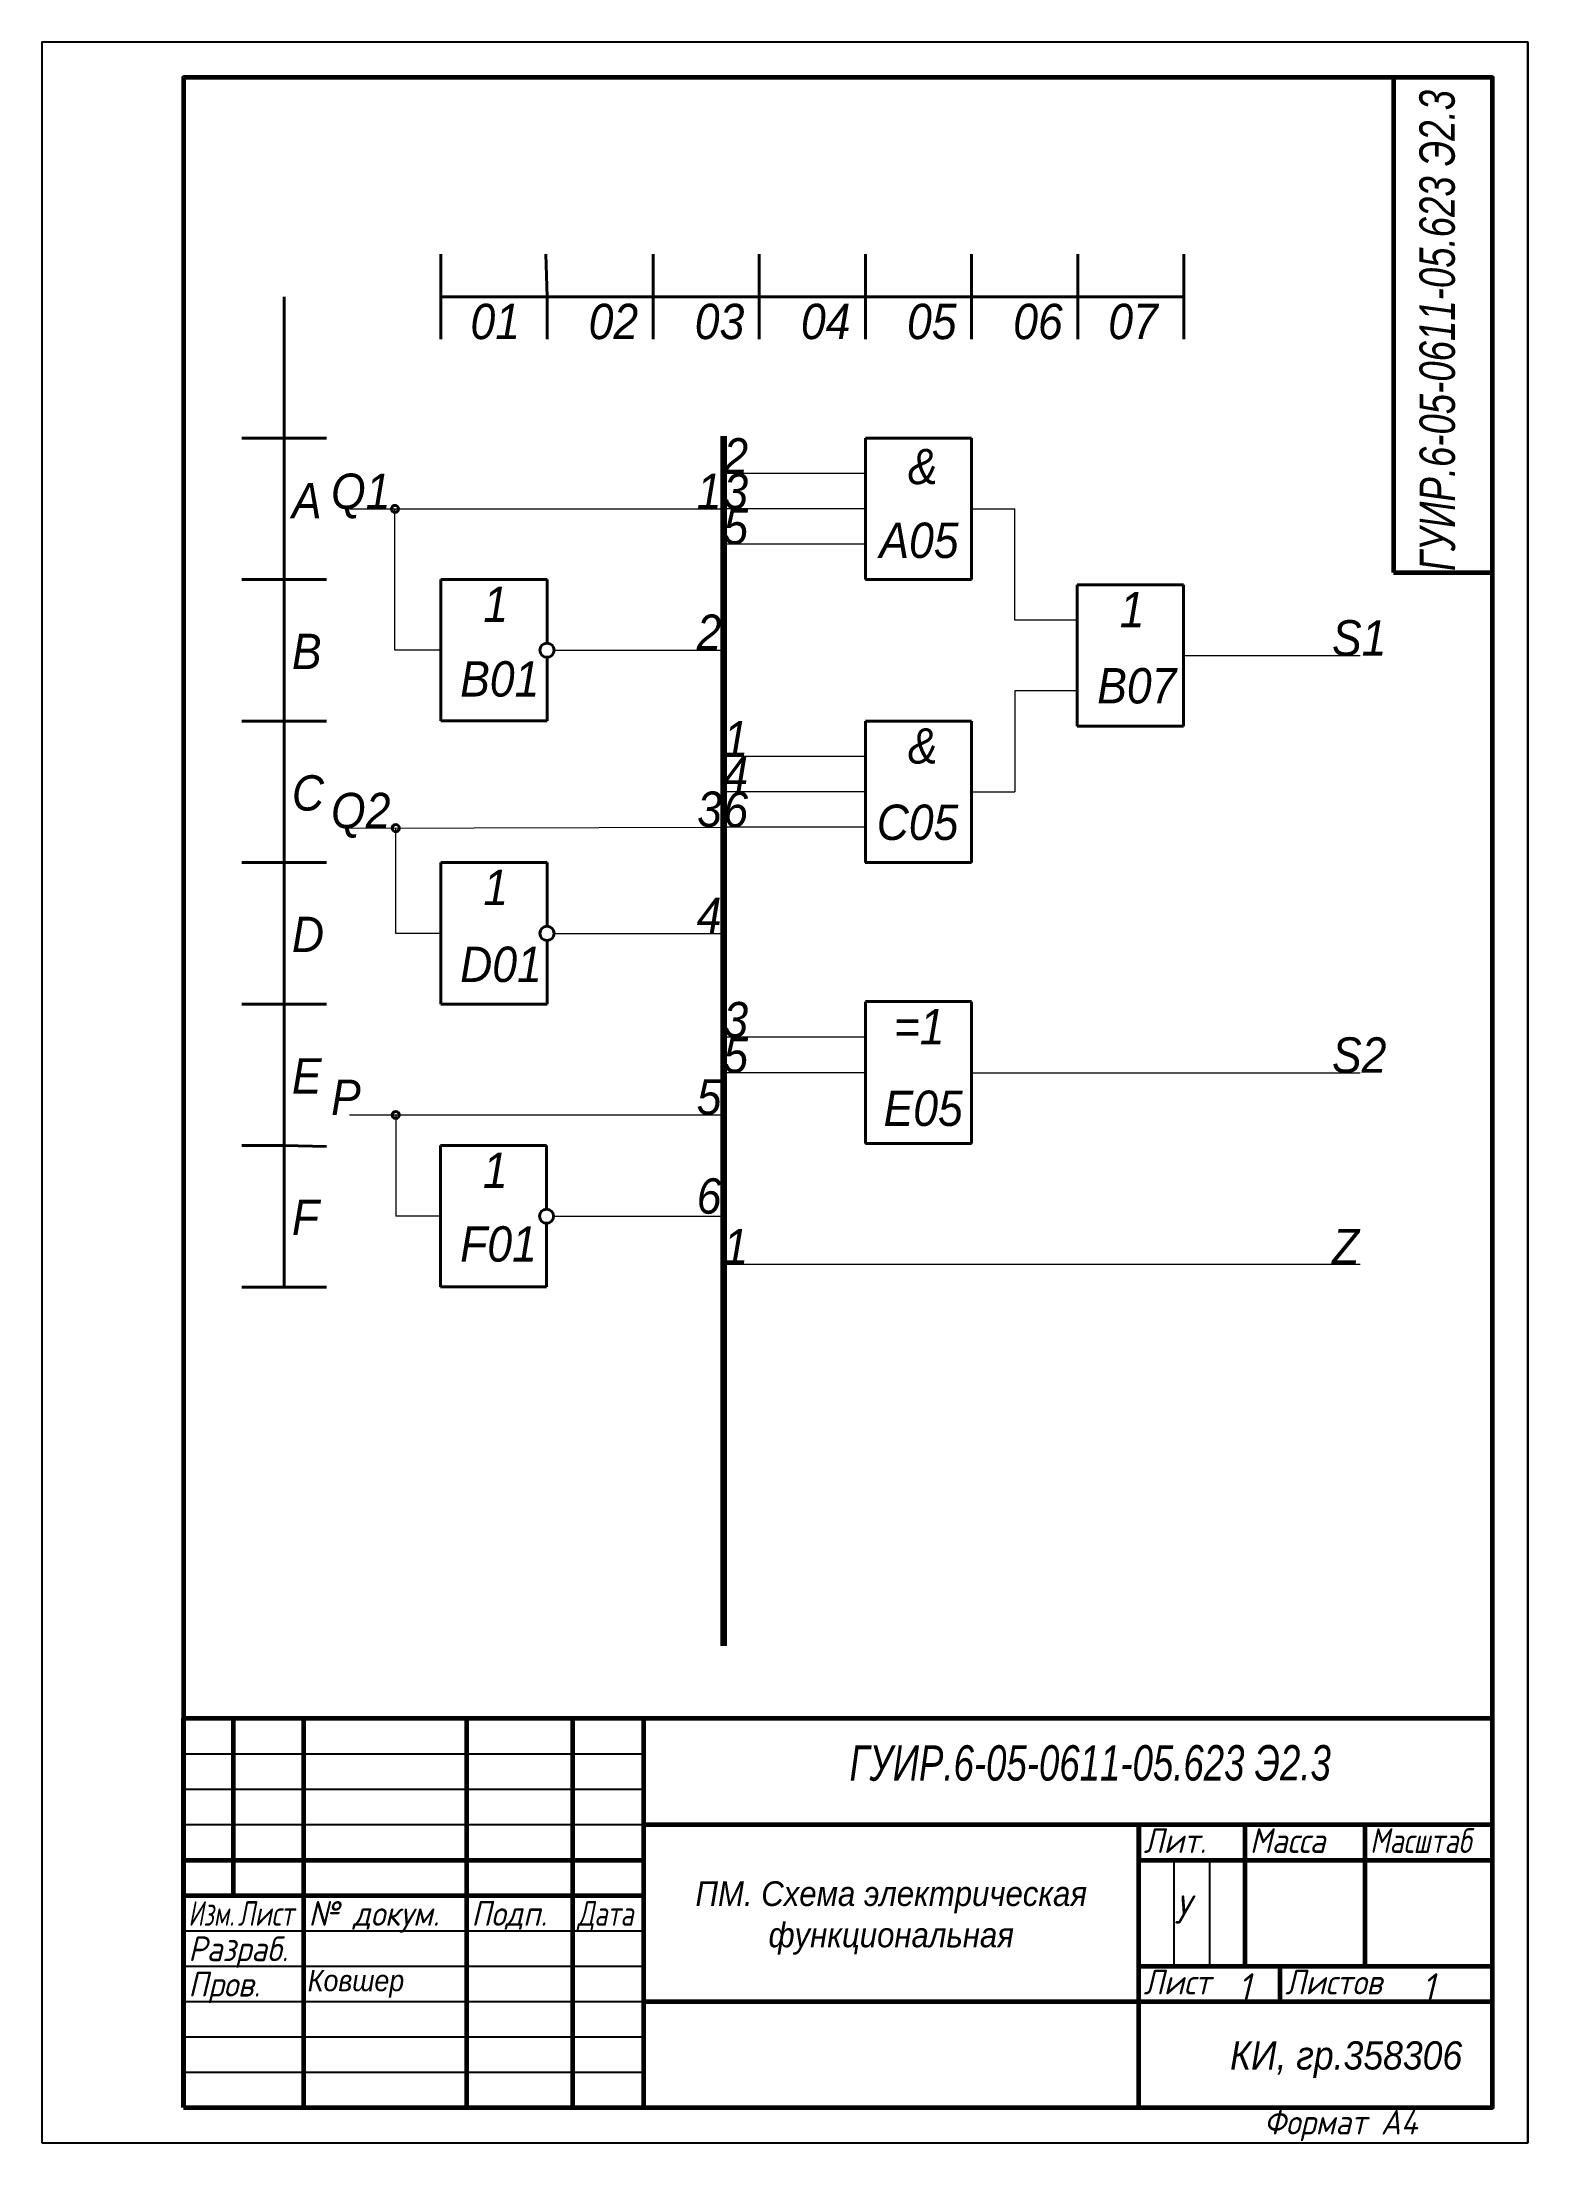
# Model space of a CAD drawing. Header units: millimetres. Extents: x 1506 to 6374, y 498 to 1899.
# Drawn here: x 2833.2 to 3043.2, y 657.5 to 954.5 of the extents above; entities that cross this region are included whole.
import ezdxf
from ezdxf.enums import TextEntityAlignment as Align

# ---------------------------------------------------------------- set-up
doc = ezdxf.new("R2010")
doc.units = ezdxf.units.MM
doc.header["$LTSCALE"] = 0.5
doc.layers.get('0').update_dxf_attribs({"lineweight": 60})
doc.layers.get('Defpoints').update_dxf_attribs({"color": 5})
doc.layers.add('4-текст', color=7, linetype='Continuous', lineweight=30, true_color=0x00ad00)
doc.layers.add('провода', color=122, linetype='Continuous', lineweight=15)
doc.layers.add('фигуры', color=7, linetype='Continuous', lineweight=40)
doc.styles.get("Standard").update_dxf_attribs({"font": 'isocpeui.ttf', "width": 0.9})
doc.styles.add('стиль1', font='ariali.ttf', dxfattribs={"width": 0.9})

msp = doc.modelspace()

# ---------------------------------------------------------------- texts
at = {"color": 7, "linetype": 'Continuous', "lineweight": 70, "width": 0.9}
msp.add_text('Формат А4', height=3.5, dxfattribs=at).set_placement((3005.91, 658.67))
at = {"layer": '4-текст', "style": 'стиль1', "width": 0.740135}
for rotation, p, p2 in [(90.0356, (3032.94, 879.69), (3032.89, 947.7)), (0.0356, (2947.37, 708.68), (3015.39, 708.72))]:
    msp.add_text('ГУИР.6-05-0611-05.623 Э2.3', height=5, rotation=rotation, dxfattribs=at).set_placement(p, p2, align=Align.FIT)
at = {"layer": '4-текст', "style": 'стиль1', "width": 0.9}
for s, p in [('01', (2893.8, 912.47)), ('02', (2910.5, 912.47)), ('03', (2925.5, 912.47)), ('04', (2940.5, 912.47)), ('05', (2955.5, 912.47)), ('06', (2970.5, 912.47)), ('07', (2983.94, 912.47)), ('2', (2929.54, 893.47)), ('&', (2955.61, 891.97)), ('A', (2868.56, 887.15)), ('Q1', (2874.1, 888.47)), ('1', (2925.77, 888.47)), ('3', (2929.54, 888.47)), ('5', (2929.54, 883.47)), ('A05', (2951.59, 881.53)), ('1', (2895.61, 872.49)), ('1', (2985.55, 871.74)), ('2', (2925.77, 868.54)), ('B', (2868.56, 865.82)), ('S1', (3015.55, 867.74)), ('B01', (2892.34, 861.94)), ('B07', (2982.37, 860.97)), ('1', (2929.54, 853.47)), ('&', (2955.61, 852.47)), ('4', (2929.54, 848.47)), ('C', (2868.56, 845.82)), ('Q2', (2874.1, 843.33)), ('3', (2925.83, 843.52)), ('6', (2929.54, 843.47)), ('С05', (2951.21, 841.67)), ('1', (2895.61, 832.47)), ('4', (2925.77, 828.52)), ('D', (2868.56, 825.82)), ('D01', (2892.34, 821.59)), ('3', (2929.54, 813.77)), ('=1', (2953.62, 812.77)), ('S2', (3015.55, 808.77)), ('E', (2868.56, 805.82)), ('5', (2929.54, 808.77)), ('5', (2925.77, 802.85)), ('P', (2874.1, 802.8)), ('E05', (2952.18, 801.24)), ('1', (2895.55, 792.48)), ('6', (2925.77, 788.84)), ('F', (2868.56, 785.82)), ('F01', (2892.34, 782.06)), ('1', (2929.54, 781.69)), ('Z', (3015.55, 781.69))]:
    msp.add_text(s, height=5, dxfattribs=at).set_placement(p)
at = {"layer": '4-текст', "color": 3, "lineweight": -3}
for s, width, p in [('Лит.', 0.9, (2988.92, 698.47)), ('Масса', 0.9, (3003.92, 698.47)), ('Масштаб', 0.8, (3020.92, 698.47)), ('Изм.', 0.7, (2853.92, 688.17)), ('Лист', 0.75, (2860.92, 688.17)), ('№ докум.', 0.9, (2870.92, 688.17)), ('Подп.', 0.9, (2893.92, 688.17)), ('Дата', 0.75, (2908.92, 688.17)), ('Разраб.', 0.9, (2853.92, 683.17)), ('Пров.', 0.9, (2853.92, 678.17)), ('Лист', 0.9, (2988.92, 678.47)), ('Листов', 0.9, (3008.92, 678.47))]:
    msp.add_text(s, height=3.5, dxfattribs=dict(at, width=width)).set_placement(p)
at = {"layer": '4-текст', "insert": (2918.24, 694.47), "char_height": 3.5, "attachment_point": 1, "style": 'стиль1'}
msp.add_mtext_dynamic_manual_height_columns('\\pxqc;ПМ. Схема электрическая\\Pфункциональная', width=70.0392, gutter_width=20, heights=[37.17], dxfattribs=at)
at = {"layer": 'провода', "color": 3, "width": 0.9}
for s, p in [('У', (2993.24, 688.47)), ('1', (3002.24, 677.47)), ('1', (3028.24, 677.47))]:
    msp.add_text(s, height=4, dxfattribs=at).set_placement(p)
at = {"layer": 'провода', "color": 3, "attachment_point": 1, "style": 'стиль1'}
for s, width, insert, char_height in [('Ковшер', 23, (2870.81, 681.93), 3), ('КИ, гр.358306', 50, (3001.15, 671.85), 4)]:
    msp.add_mtext_dynamic_manual_height_columns(s, width=width, gutter_width=20, heights=[0], dxfattribs=dict(at, insert=insert, char_height=char_height))

# ---------------------------------------------------------------- linework, layer by layer
for p, q in [((3024.24, 949.47), (3024.24, 879.47)), ((3024.24, 879.47), (3038.24, 879.47))]:
    msp.add_line(p, q)
at = {"lineweight": 90}
msp.add_line((2929.55, 898.74), (2929.55, 727.74), dxfattribs=at)
at = {"color": 7, "linetype": 'Continuous', "lineweight": 60}
for p, q in [((3038.24, 717.47), (2853.24, 717.47)), ((2853.24, 662.47), (2853.24, 717.47)), ((2860.24, 717.47), (2860.24, 692.47)), ((2870.24, 662.47), (2870.24, 717.47)), ((2893.24, 717.47), (2893.24, 662.47)), ((2908.24, 662.47), (2908.24, 717.47)), ((2918.24, 717.47), (2918.24, 662.47)), ((2918.24, 702.47), (3038.24, 702.47)), ((2988.24, 662.47), (2988.24, 702.47)), ((3003.24, 702.47), (3003.24, 682.47)), ((3020.24, 682.47), (3020.24, 702.47)), ((2853.24, 697.47), (2918.24, 697.47)), ((2988.24, 697.47), (3038.24, 697.47)), ((2853.24, 692.47), (2918.24, 692.47)), ((2988.24, 682.47), (3038.24, 682.47)), ((3008.24, 677.47), (3008.24, 682.47)), ((2918.24, 677.47), (3038.24, 677.47))]:
    msp.add_line(p, q, dxfattribs=at)
at = {"color": 7, "linetype": 'Continuous', "lineweight": -3}
for p, q in [((2853.24, 712.47), (2918.24, 712.47)), ((2853.24, 707.47), (2918.24, 707.47)), ((2853.24, 702.47), (2918.24, 702.47)), ((2993.24, 682.47), (2993.24, 697.47)), ((2998.24, 697.47), (2998.24, 682.47)), ((2853.24, 687.47), (2918.24, 687.47)), ((2853.24, 682.47), (2918.24, 682.47)), ((2853.24, 677.47), (2918.24, 677.47)), ((2853.24, 672.47), (2918.24, 672.47)), ((2853.24, 667.47), (2918.24, 667.47))]:
    msp.add_line(p, q, dxfattribs=at)
at = {"color": 7, "linetype": 'Continuous'}
msp.add_line((2988.24, 702.47), (2988.24, 697.47), dxfattribs=at)
at = {"color": 7, "linetype": 'Continuous', "lineweight": 60}
msp.add_lwpolyline([(2853.24, 662.47), (3038.24, 662.47), (3038.24, 949.47), (2853.24, 949.47)], close=True, dxfattribs=at)
at = {"layer": 'Defpoints'}
msp.add_line((3043.24, 954.47), (3043.24, 657.47), dxfattribs=at)
msp.add_lwpolyline([(2833.24, 657.47), (3043.24, 657.47), (3043.24, 954.47), (2833.24, 954.47)], close=True, dxfattribs=at)
at = {"layer": 'провода'}
for p, q in [((2949.61, 893.47), (2929.55, 893.47)), ((2876.7, 888.47), (2929.55, 888.47)), ((2883.12, 868.49), (2883.12, 888.47)), ((2949.61, 888.47), (2929.55, 888.47)), ((2964.61, 888.47), (2970.73, 888.47)), ((2970.73, 872.74), (2970.73, 888.47)), ((2949.61, 883.47), (2929.55, 883.47)), ((2979.55, 872.74), (2970.73, 872.74)), ((2889.61, 868.49), (2883.12, 868.49)), ((2905.61, 868.49), (2929.55, 868.49)), ((2994.55, 867.74), (3019.55, 867.74)), ((2979.55, 862.74), (2970.73, 862.74)), ((2970.73, 862.74), (2970.73, 848.47)), ((2949.61, 853.47), (2929.55, 853.47)), ((2949.61, 848.47), (2929.55, 848.47)), ((2964.61, 848.47), (2970.73, 848.47)), ((2876.7, 843.33), (2929.55, 843.47)), ((2883.24, 828.47), (2883.24, 843.34)), ((2949.61, 843.47), (2929.55, 843.47)), ((2889.61, 828.47), (2883.24, 828.47)), ((2905.61, 828.47), (2929.55, 828.47)), ((2949.61, 813.77), (2929.55, 813.77)), ((2949.61, 808.77), (2929.55, 808.77)), ((2964.61, 808.77), (3019.55, 808.77)), ((2876.7, 802.8), (2929.55, 802.8)), ((2883.24, 802.8), (2883.24, 788.48)), ((2889.55, 788.48), (2883.24, 788.48)), ((2905.55, 788.48), (2929.55, 788.48)), ((2929.55, 781.69), (3019.55, 781.69))]:
    msp.add_line(p, q, dxfattribs=at)
at = {"layer": 'фигуры'}
for p, q in [((2889.61, 918.47), (2889.61, 924.47)), ((2904.61, 918.47), (2904.44, 924.47)), ((2919.61, 918.47), (2919.61, 924.47)), ((2934.61, 918.47), (2934.61, 924.47)), ((2949.61, 918.47), (2949.61, 924.47)), ((2964.61, 918.47), (2964.61, 924.47)), ((2979.61, 918.47), (2979.61, 924.47)), ((2994.61, 918.47), (2994.61, 924.47)), ((2867.46, 918.47), (2867.46, 898.47)), ((2929.61, 918.47), (2889.61, 918.47)), ((2889.61, 918.47), (2904.61, 918.47)), ((2889.61, 918.47), (2889.61, 912.47)), ((2904.61, 918.47), (2904.61, 912.47)), ((2904.61, 918.47), (2919.61, 918.47)), ((2919.61, 918.47), (2919.61, 912.47)), ((2919.61, 918.47), (2934.61, 918.47)), ((2934.61, 918.47), (2934.61, 912.47)), ((2934.61, 918.47), (2949.61, 918.47)), ((2949.61, 918.47), (2949.61, 912.47)), ((2949.61, 918.47), (2964.61, 918.47)), ((2964.61, 918.47), (2964.61, 912.47)), ((2964.61, 918.47), (2979.61, 918.47)), ((2979.61, 918.47), (2979.61, 912.47)), ((2979.61, 918.47), (2994.61, 918.47)), ((2994.61, 918.47), (2994.61, 912.47)), ((2867.46, 898.47), (2861.46, 898.47)), ((2867.46, 898.47), (2873.46, 898.47)), ((2867.46, 898.47), (2867.46, 878.47)), ((2867.46, 878.47), (2861.46, 878.47)), ((2867.46, 878.47), (2873.46, 878.47)), ((2867.46, 878.47), (2867.47, 858.47)), ((2979.55, 877.74), (2994.55, 877.74)), ((2979.55, 857.74), (2979.55, 877.74)), ((2994.55, 877.74), (2994.55, 857.74)), ((2867.47, 858.47), (2861.47, 858.47)), ((2867.47, 858.47), (2873.47, 858.47)), ((2867.47, 858.47), (2867.47, 838.47)), ((2994.55, 857.74), (2979.55, 857.74)), ((2867.47, 838.47), (2861.47, 838.47)), ((2867.47, 838.47), (2873.47, 838.47)), ((2867.47, 838.47), (2867.47, 818.47)), ((2867.47, 818.47), (2861.47, 818.47)), ((2867.47, 818.47), (2873.47, 818.47)), ((2867.47, 818.47), (2867.47, 798.47)), ((2867.47, 798.47), (2861.47, 798.47)), ((2867.47, 798.47), (2873.47, 798.33)), ((2867.47, 798.47), (2867.47, 778.47)), ((2867.47, 778.47), (2861.47, 778.47)), ((2867.47, 778.47), (2873.47, 778.47))]:
    msp.add_line(p, q, dxfattribs=at)
at = {"layer": 'фигуры', "lineweight": 40}
for p, q in [((2949.61, 878.47), (2949.61, 898.47)), ((2964.61, 898.47), (2949.61, 898.47)), ((2964.61, 898.47), (2964.61, 878.47)), ((2889.61, 878.49), (2904.61, 878.49)), ((2889.61, 858.49), (2889.61, 878.49)), ((2904.61, 878.49), (2904.61, 869.49)), ((2964.61, 878.47), (2949.61, 878.47)), ((2904.61, 867.49), (2904.61, 858.49)), ((2904.61, 858.49), (2889.61, 858.49)), ((2949.61, 858.47), (2964.61, 858.47)), ((2949.61, 838.47), (2949.61, 858.47)), ((2964.61, 858.47), (2964.61, 838.47)), ((2889.61, 838.47), (2904.61, 838.47)), ((2889.61, 818.47), (2889.61, 838.47)), ((2904.61, 838.47), (2904.61, 829.47)), ((2949.59, 838.48), (2964.59, 838.48)), ((2904.61, 827.47), (2904.61, 818.47)), ((2904.61, 818.47), (2889.61, 818.47)), ((2964.61, 818.83), (2949.61, 818.83)), ((2949.61, 798.77), (2949.61, 818.77)), ((2964.61, 818.77), (2964.61, 798.77)), ((2889.55, 798.48), (2904.55, 798.48)), ((2889.55, 778.48), (2889.55, 798.48)), ((2904.55, 798.48), (2904.55, 789.48)), ((2964.61, 798.77), (2949.61, 798.77)), ((2904.55, 787.48), (2904.55, 778.48)), ((2904.55, 778.48), (2889.55, 778.48))]:
    msp.add_line(p, q, dxfattribs=at)
at = {"layer": 'фигуры'}
for centre in [(2883.12, 888.47), (2883.24, 843.34), (2883.24, 802.8)]:
    msp.add_circle(centre, 0.5, dxfattribs=at)
at = {"layer": 'фигуры', "lineweight": 40}
for centre in [(2904.61, 868.49), (2904.61, 828.47), (2904.55, 788.48)]:
    msp.add_circle(centre, 1, dxfattribs=at)

msp.set_redraw_order([(e.dxf.handle, doc.entitydb.next_handle()) for e in msp.query("TEXT MTEXT ATTDEF DIMENSION ARC_DIMENSION")])  # texts and dimensions are drawn at this point

doc.saveas('drawing.dxf')
